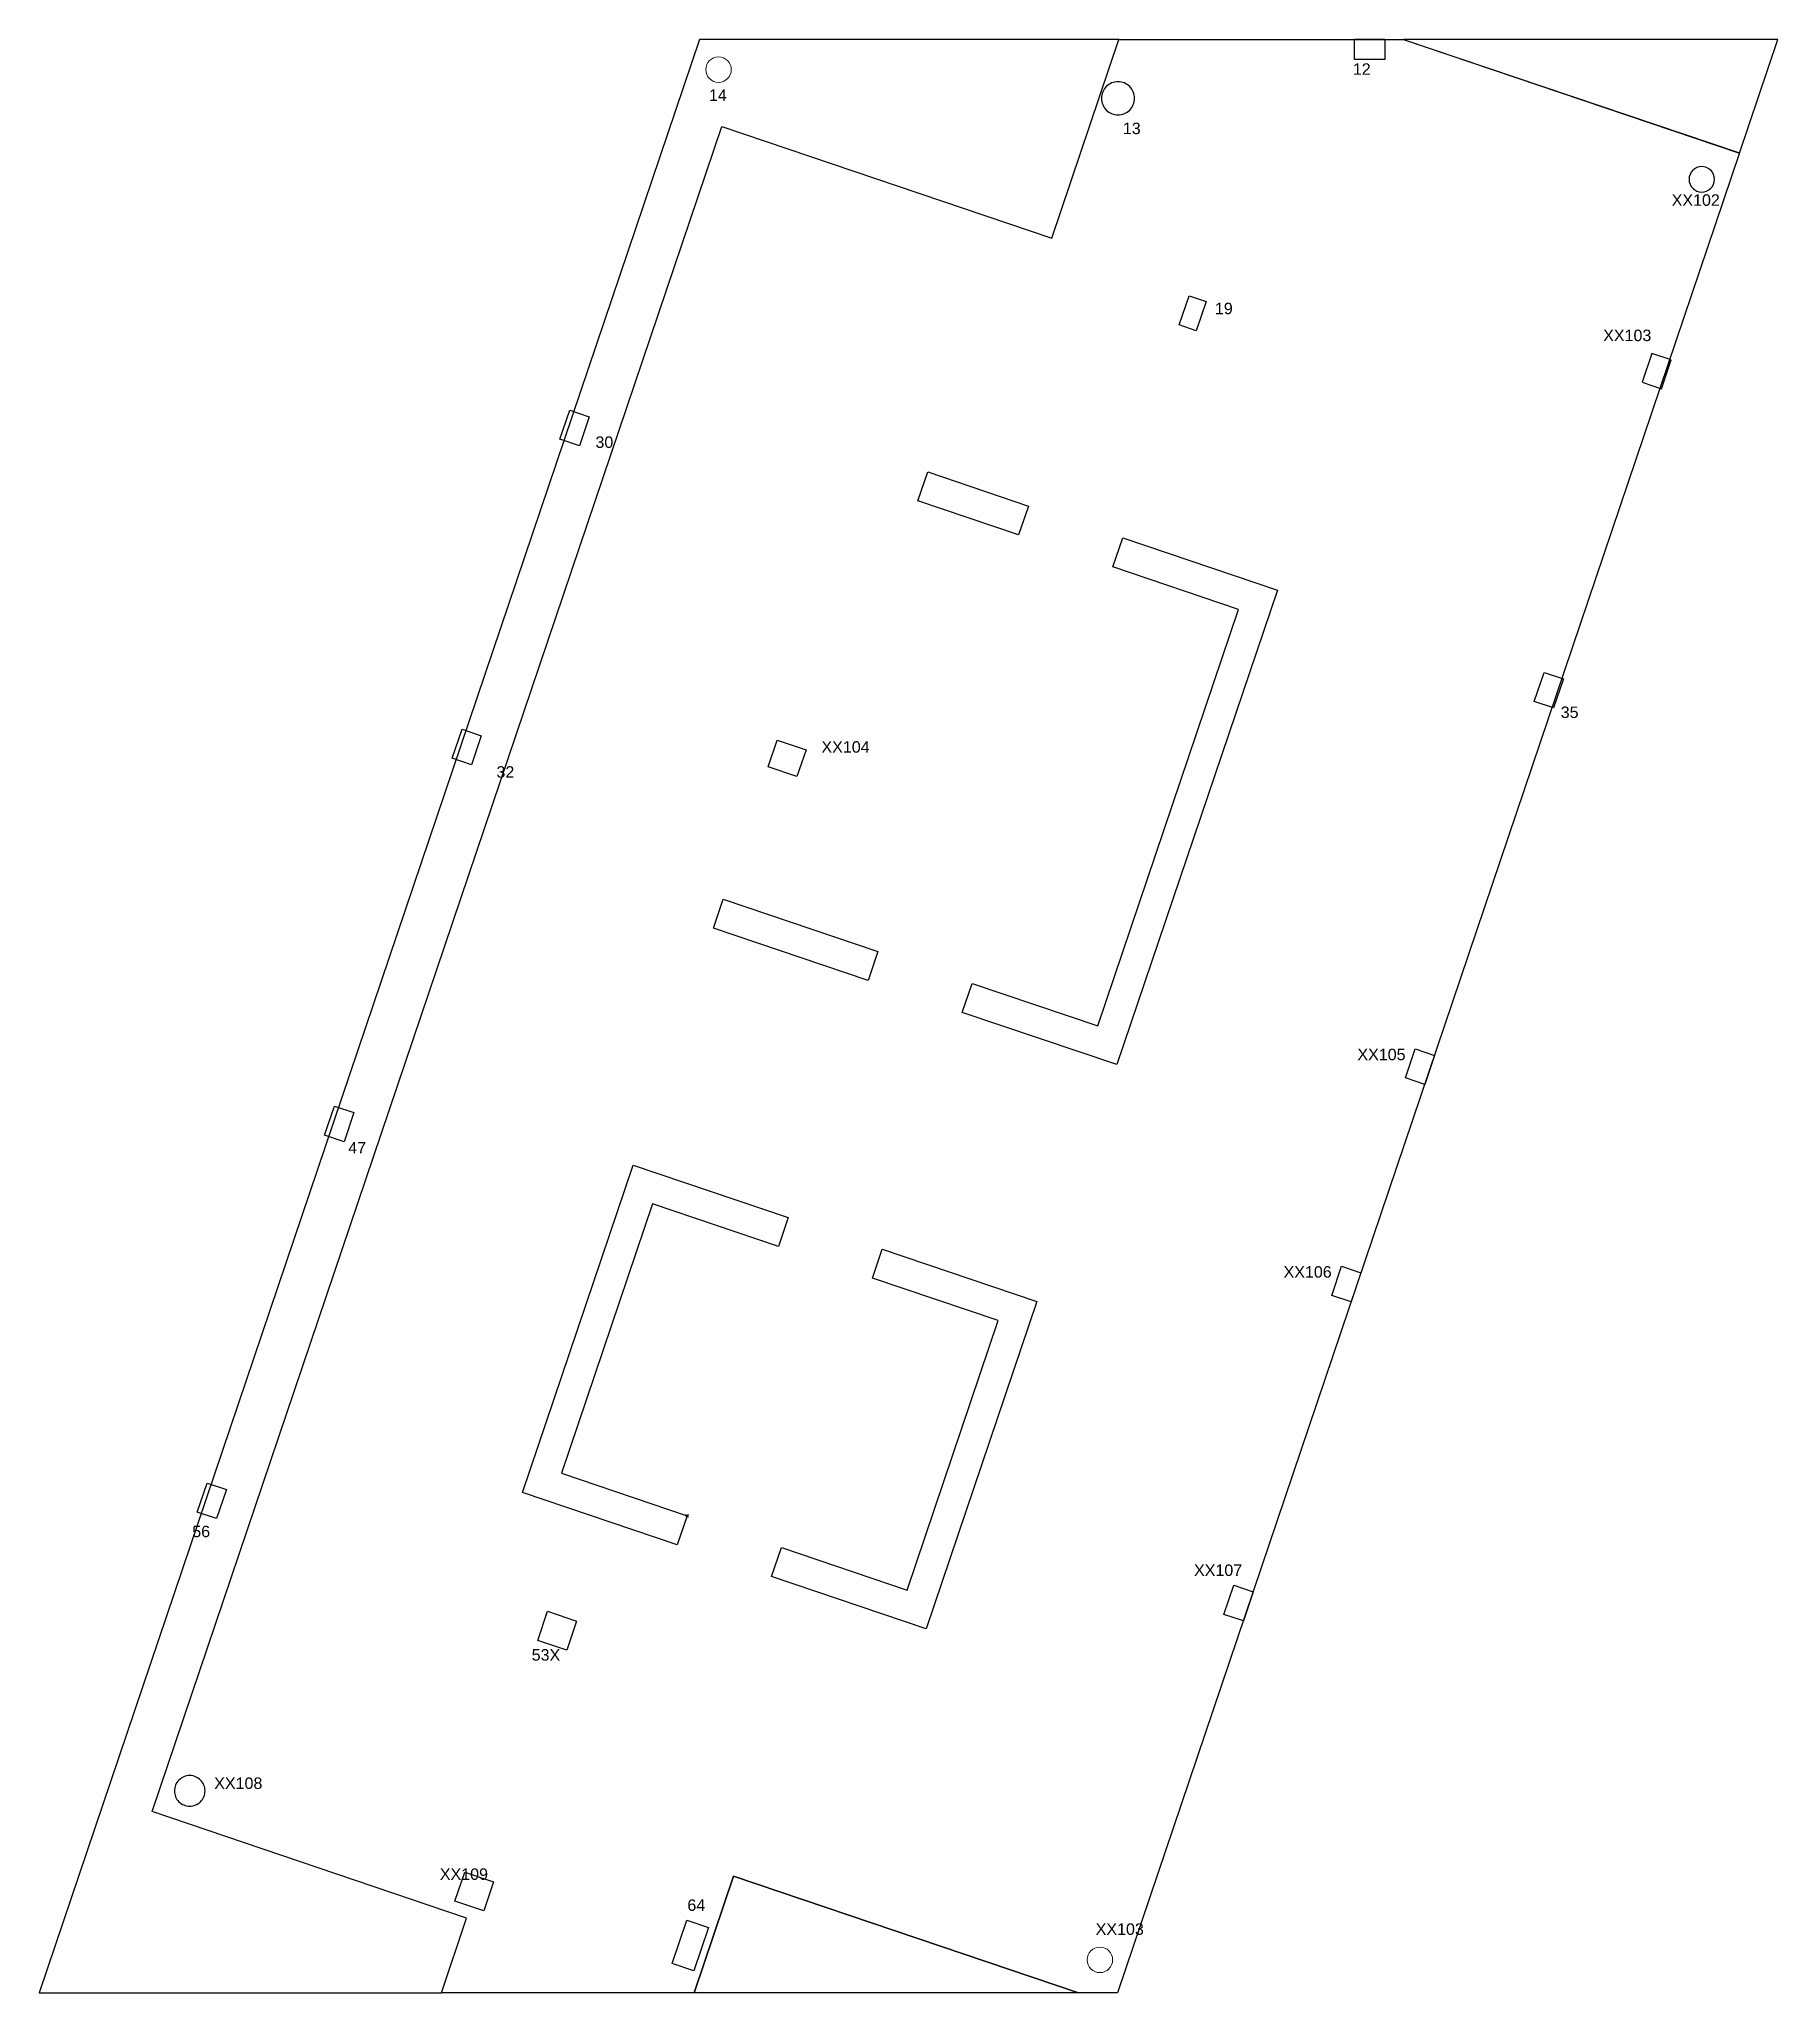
# Model space of a CAD drawing. Header units: inches. Extents: x 30 to 12637, y 0 to 49076.
# Drawn here: x 10664 to 12027, y 45059 to 46591 of the extents above; entities that cross this region are included whole.
import ezdxf

# ---------------------------------------------------------------- set-up
doc = ezdxf.new("R2010")
doc.units = ezdxf.units.IN
doc.header["$MEASUREMENT"] = 0
doc.header["$PDMODE"] = 35
doc.layers.add('COL-IDEN', color=171, linetype='Continuous', lineweight=30)
doc.layers.add('COLS', color=52, linetype='Continuous', lineweight=20)
for name, color, linetype in [('DATUM', 6, 'Continuous'), ('SLAB-BALCONY', 3, 'Continuous'), ('SLAB-RESIDENTIAL', 6, 'Continuous'), ('WALL', 1, 'Continuous')]:
    doc.layers.add(name, color=color, linetype=linetype)
doc.styles.add('Arial', font='arial.ttf', dxfattribs={"height": 9})

msp = doc.modelspace()

# ---------------------------------------------------------------- texts
at = {"layer": 'COL-IDEN', "lineweight": 9, "char_height": 9, "attachment_point": 1, "style": 'Arial'}
for s, insert, width in [('12', (11693.9, 46571.9), 16.968), ('14', (11189.1, 46551.5), 16.968), ('13', (11513.6, 46525.4), 16.968), ('XX102', (11943.9, 46469.2), 16.968), ('19', (11585.8, 46384.2), 16.968), ('XX103', (11890.2, 46363.1), 16.968), ('30', (11100.1, 46279.4), 16.968), ('35', (11856.9, 46067.6), 16.968), ('XX104', (11277.3, 46040.4), 16.968), ('32', (11022.5, 46020.8), 16.968), ('XX105', (11697.5, 45799.3), 16.968), ('47', (10906.3, 45726.2), 16.968), ('XX106', (11639.6, 45628.8), 16.968), ('56', (10784, 45425.3), 16.968), ('XX107', (11569.4, 45394.9), 16.968), ('53X', (11050.1, 45328.5), 26.967), ('XX108', (10801.2, 45227.9), 16.968), ('XX109', (10978.1, 45156.6), 16.968), ('64', (11172.2, 45132.3), 19.998), ('XX103', (11492.3, 45113.5), 16.968)]:
    msp.add_mtext(s, dxfattribs=dict(at, insert=insert, width=width))

# ---------------------------------------------------------------- linework, layer by layer
at = {"layer": 'COLS', "lineweight": 30}
for points in [[(11695.1, 46574.9), (11695.1, 46590.9), (11719.1, 46590.9), (11719.1, 46574.9)], [(11571.1, 46362.3), (11557.8, 46366.8), (11565.5, 46389.5), (11578.8, 46385.1)], [(11920.7, 46321.8), (11935.8, 46316.6), (11943.5, 46339.4), (11928.4, 46344.5)], [(11087.5, 46272.1), (11072.3, 46277.2), (11080, 46300), (11095.2, 46294.8)], [(11851.3, 46066.5), (11836.1, 46071.6), (11843.8, 46094.4), (11859, 46089.2)], [(11002.9, 46022), (10987.8, 46027.1), (10995.5, 46049.9), (11010.6, 46044.7)], [(11258.1, 46012.7), (11235.4, 46020.4), (11242.5, 46041.2), (11265.2, 46033.6)], [(11750.3, 45771.3), (11735.1, 45776.4), (11742.8, 45799.2), (11757.9, 45794.1)], [(10903, 45726.4), (10887.8, 45731.6), (10895.5, 45754.3), (10910.7, 45749.2)], [(11692.6, 45600.8), (11677.4, 45605.9), (11685.1, 45628.7), (11700.3, 45623.5)], [(10803.1, 45430.9), (10787.9, 45436), (10795.6, 45458.7), (10810.8, 45453.6)], [(11608.1, 45350.7), (11592.9, 45355.8), (11600.6, 45378.6), (11615.7, 45373.4)], [(11077.6, 45327.7), (11054.9, 45335.4), (11062.6, 45358.2), (11085.3, 45350.5)], [(11012.6, 45123.3), (10989.9, 45131), (10997.6, 45153.7), (11020.3, 45146.1)], [(11177.3, 45076.2), (11160.2, 45082), (11171.8, 45116.1), (11188.8, 45110.3)]]:
    msp.add_lwpolyline(points, close=True, dxfattribs=at)
for points in [[(11522.8, 46544.5, 0.414214), (11509.8, 46557.5, 0.414214), (11496.8, 46544.5, 0.414214), (11509.8, 46531.5, 0.414214)], [(11977.5, 46481, 0.414214), (11967.5, 46491, 0.414214), (11957.5, 46481, 0.414214), (11967.5, 46471, 0.414214)], [(10794, 45217.4, 0.414214), (10782, 45229.4, 0.414214), (10770, 45217.4, 0.414214), (10782, 45205.4, 0.414214)]]:
    msp.add_lwpolyline(points, format="xyb", close=True, dxfattribs=at)
at = {"layer": 'COLS'}
for centre in [(11196.6, 46567), (11495.6, 45084.9)]:
    msp.add_circle(centre, 10, dxfattribs=at)
at = {"layer": 'DATUM'}
msp.add_point((11172, 45433.1), dxfattribs=at)
at = {"layer": 'SLAB-BALCONY'}
for points in [[(10979.3, 45059), (10999.1, 45117.7), (10752.5, 45201.1), (11199.1, 46522.4), (11457.9, 46434.9), (11510.5, 46590.7), (11181.7, 46590.7), (10663.9, 45059)], [(11733.7, 46590.7), (11997.2, 46501.6), (12027.2, 46590.7)], [(11177.4, 45059), (11208.4, 45150.4), (11478.9, 45059)]]:
    msp.add_lwpolyline(points, close=True, dxfattribs=at)
at = {"layer": 'SLAB-RESIDENTIAL'}
msp.add_lwpolyline([(11510.5, 46590.7), (11733.7, 46590.7), (11997.1, 46501.7), (11509.4, 45059), (11478.9, 45059), (11208.4, 45150.4), (11177.4, 45059), (10979.3, 45059), (10999.1, 45117.7), (10752.5, 45201.1), (11199.1, 46522.4), (11457.9, 46434.9)], close=True, dxfattribs=at)
at = {"layer": 'WALL'}
for points in [[(11360.6, 46251.6), (11439.6, 46224.8), (11431.9, 46202.1), (11352.9, 46228.8)], [(11513.5, 46199.9), (11634.8, 46158.9), (11509, 45786.8), (11387.7, 45827.8), (11395.4, 45850.5), (11494, 45817.2), (11604.4, 46143.8), (11505.8, 46177.1)], [(11200.3, 45916.5), (11321.5, 45875.5), (11313.9, 45852.8), (11192.6, 45893.8)], [(11251.3, 45667), (11243.6, 45644.3), (11144.9, 45677.7), (11073.5, 45466.4), (11172, 45433.1), (11164.3, 45410.4), (11043, 45451.4), (11129.8, 45708.1)], [(11325, 45642.1), (11446.2, 45601.1), (11359.4, 45344.4), (11238.2, 45385.4), (11245.9, 45408.1), (11344.4, 45374.8), (11415.8, 45586.1), (11317.3, 45619.4)]]:
    msp.add_lwpolyline(points, close=True, dxfattribs=at)

msp.set_redraw_order([(e.dxf.handle, doc.entitydb.next_handle()) for e in msp.query("TEXT MTEXT ATTDEF DIMENSION ARC_DIMENSION")])  # texts and dimensions are drawn at this point

doc.saveas('drawing.dxf')
